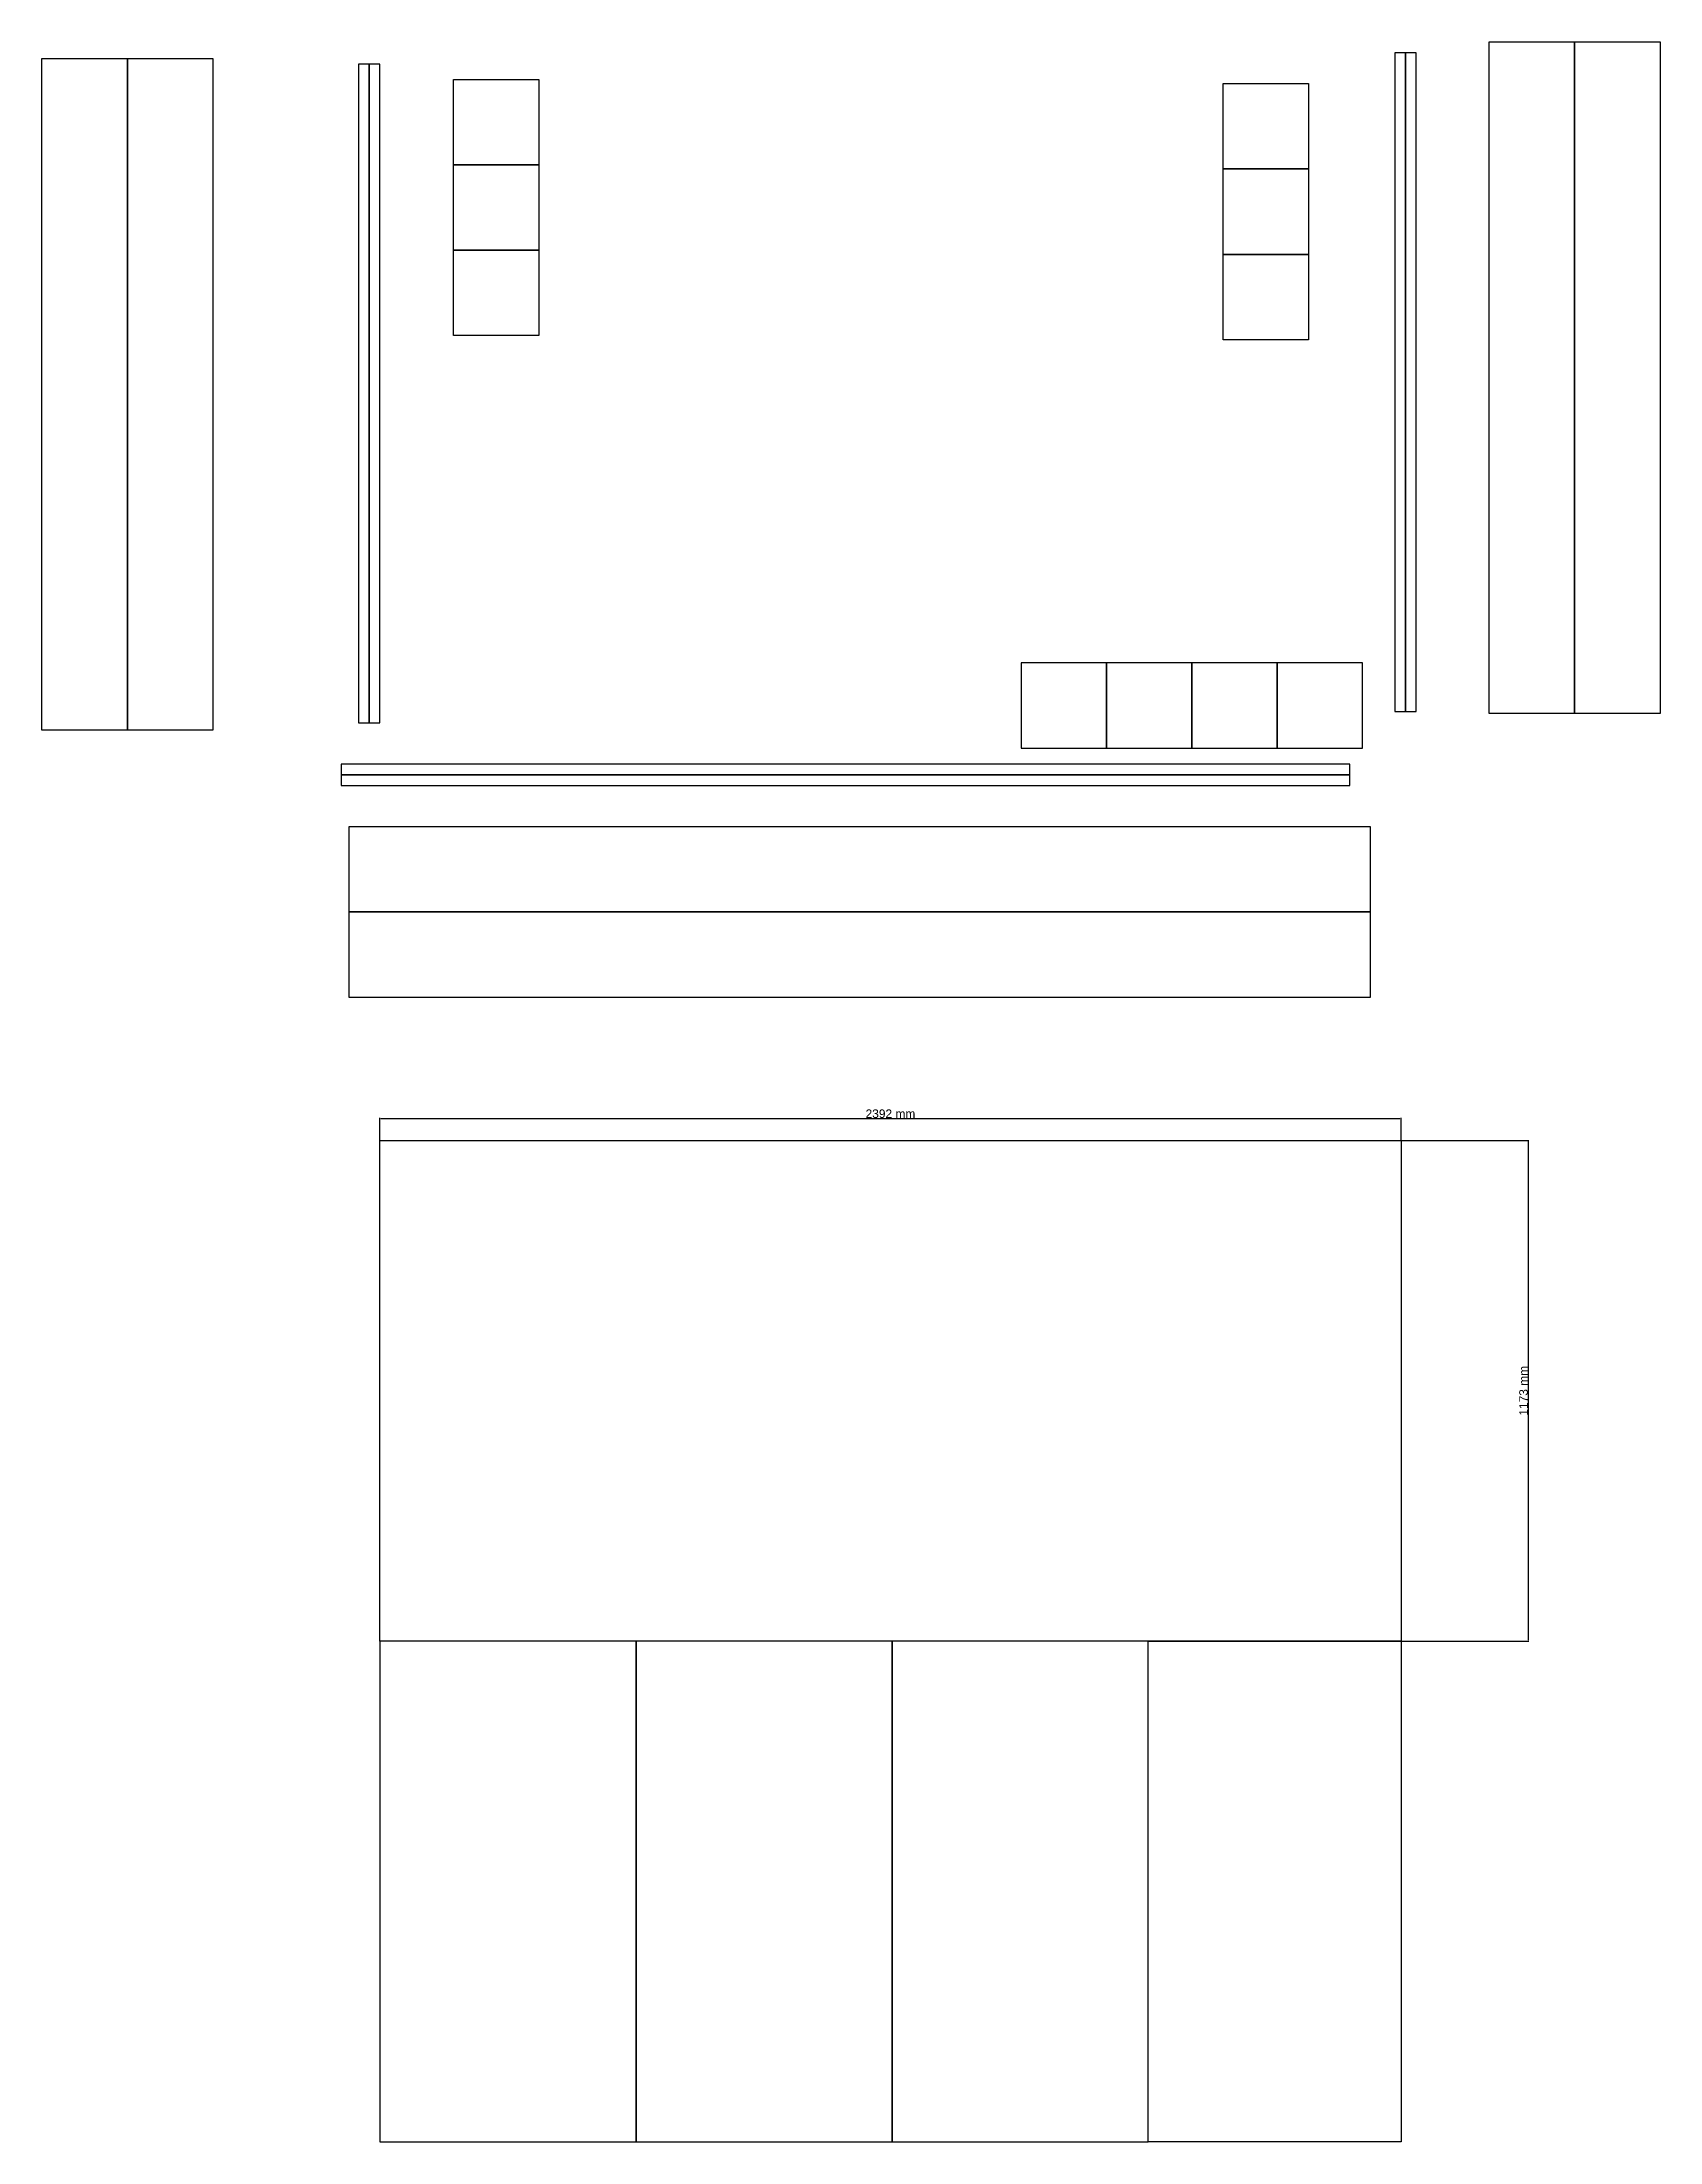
# Model space of a CAD drawing. Header units: millimetres. Extents: x -2408 to 21512, y -16072 to 7561.
# Drawn here: x 8348 to 12138, y -16072 to -11153 of the extents above; entities that cross this region are included whole.
import ezdxf

# ---------------------------------------------------------------- set-up
doc = ezdxf.new("R2010")
doc.units = ezdxf.units.MM
doc.styles.get("Standard").update_dxf_attribs({"font": 'arial.ttf'})
doc.dimstyles.new('Copy of ISO-25', dxfattribs={"dimtxt": 20, "dimasz": 2.5, "dimexe": 1.252, "dimexo": 0.625, "dimtad": 1, "dimdsep": 46, "dimtxsty": 'Standard', "dimcen": 2.5, "dimclrd": 2, "dimclre": 2, "dimclrt": 1, "dimadec": 0, "dimazin": 0, "dimtfac": 1, "dimtmove": 0, "dimatfit": 3, "dimfxl": 1, "dimarcsym": 0})

msp = doc.modelspace()

# ---------------------------------------------------------------- blocks, each defined once
blk = doc.blocks.new('*D28')
at = {"color": 2, "lineweight": -2, "transparency": 16777216}
for p, q in [((9139.7, -13725.1), (9139.7, -13673)), ((11531.7, -13725.1), (11531.7, -13673)), ((9142.2, -13674.3), (11529.2, -13674.3))]:
    blk.add_line(p, q, dxfattribs=at)
at = {"color": 2, "transparency": 16777216}
for points in [[(9142.2, -13673.9), (9142.2, -13674.7), (9139.7, -13674.3)], [(11529.2, -13673.9), (11529.2, -13674.7), (11531.7, -13674.3)]]:
    blk.add_solid(points, dxfattribs=at)
at = {"layer": 'Defpoints', "color": 0, "transparency": 16777216}
for p in [(11531.7, -13674.3), (9139.7, -13725.7), (11531.7, -13725.7)]:
    blk.add_point(p, dxfattribs=at)
at = {"color": 1, "transparency": 16777216, "insert": (10335.7, -13663.4), "char_height": 20, "attachment_point": 5}
blk.add_mtext('2392 mm', dxfattribs=at)
blk = doc.blocks.new('*D29')
at = {"color": 2, "lineweight": -2, "transparency": 16777216}
for p, q in [((11532.3, -13725.7), (11830.8, -13725.7)), ((11829.5, -13728.2), (11829.5, -14896.2)), ((11532.3, -14898.7), (11830.8, -14898.7))]:
    blk.add_line(p, q, dxfattribs=at)
at = {"color": 2, "transparency": 16777216}
for points in [[(11829.1, -13728.2), (11830, -13728.2), (11829.5, -13725.7)], [(11829.1, -14896.2), (11830, -14896.2), (11829.5, -14898.7)]]:
    blk.add_solid(points, dxfattribs=at)
at = {"layer": 'Defpoints', "color": 0, "transparency": 16777216}
for p in [(11531.7, -13725.7), (11531.7, -14898.7), (11829.5, -14898.7)]:
    blk.add_point(p, dxfattribs=at)
at = {"color": 1, "transparency": 16777216, "insert": (11818.7, -14312.2), "char_height": 20, "attachment_point": 5, "rotation": 90}
blk.add_mtext('1173 mm', dxfattribs=at)

# ---------------------------------------------------------------- dimensions: what is measured, and where the dimension line sits
dim = msp.add_linear_dim(base=(11531.713, -13674.272), p1=(9139.713, -13725.749), p2=(11531.713, -13725.749), dimstyle='Copy of ISO-25', override={"dimpost": ' mm'})
dim.commit()
dim.dimension.update_dxf_attribs({"geometry": '*D28', "text_midpoint": (10335.713, -13663.429)})
dim = msp.add_linear_dim(base=(11829.534, -14898.749), p1=(11531.713, -13725.749), p2=(11531.713, -14898.749), angle=90, dimstyle='Copy of ISO-25', override={"dimpost": ' mm'})
dim.commit()
dim.dimension.update_dxf_attribs({"geometry": '*D29', "text_midpoint": (11818.691, -14312.249)})

# ---------------------------------------------------------------- linework, layer by layer
for points in [[(11938.281, -12726.148), (11738.281, -12726.148), (11738.281, -11153.148), (11938.281, -11153.148), (11938.281, -12726.148)], [(12138.281, -12726.148), (11938.281, -12726.148), (11938.281, -11153.148), (12138.281, -11153.148), (12138.281, -12726.148)], [(8548.325, -12764.589), (8348.325, -12764.589), (8348.325, -11191.589), (8548.325, -11191.589), (8548.325, -12764.589)], [(8748.325, -12764.589), (8548.325, -12764.589), (8548.325, -11191.589), (8748.325, -11191.589), (8748.325, -12764.589)], [(9114.425, -11205.112), (9089.425, -11205.112), (9089.425, -12748.112), (9114.425, -12748.112), (9114.425, -11205.112)], [(9139.425, -11205.112), (9114.425, -11205.112), (9114.425, -12748.112), (9139.425, -12748.112), (9139.425, -11205.112)], [(11542.46, -11178.62), (11517.46, -11178.62), (11517.46, -12721.62), (11542.46, -12721.62), (11542.46, -11178.62)], [(11567.46, -11178.62), (11542.46, -11178.62), (11542.46, -12721.62), (11567.46, -12721.62), (11567.46, -11178.62)], [(9312.124, -11240.794), (9512.124, -11240.794), (9512.124, -11440.794), (9312.124, -11440.794), (9312.124, -11240.794)], [(11115.129, -11250.505), (11315.129, -11250.505), (11315.129, -11450.505), (11115.129, -11450.505), (11115.129, -11250.505)], [(9312.124, -11440.794), (9512.124, -11440.794), (9512.124, -11640.794), (9312.124, -11640.794), (9312.124, -11440.794)], [(11115.129, -11450.505), (11315.129, -11450.505), (11315.129, -11650.505), (11115.129, -11650.505), (11115.129, -11450.505)], [(9312.124, -11640.794), (9512.124, -11640.794), (9512.124, -11840.794), (9312.124, -11840.794), (9312.124, -11640.794)], [(11115.129, -11650.505), (11315.129, -11650.505), (11315.129, -11850.505), (11115.129, -11850.505), (11115.129, -11650.505)], [(10841.76, -12607.279), (10641.76, -12607.279), (10641.76, -12807.279), (10841.76, -12807.279), (10841.76, -12607.279)], [(11041.76, -12607.279), (10841.76, -12607.279), (10841.76, -12807.279), (11041.76, -12807.279), (11041.76, -12607.279)], [(11241.76, -12607.279), (11041.76, -12607.279), (11041.76, -12807.279), (11241.76, -12807.279), (11241.76, -12607.279)], [(11441.76, -12607.279), (11241.76, -12607.279), (11241.76, -12807.279), (11441.76, -12807.279), (11441.76, -12607.279)], [(9049.363, -12844.505), (9049.363, -12869.505), (11411.363, -12869.505), (11411.363, -12844.505), (9049.363, -12844.505)], [(9049.363, -12869.505), (9049.363, -12894.505), (11411.363, -12894.505), (11411.363, -12869.505), (9049.363, -12869.505)], [(9067.545, -13190.806), (9067.545, -12990.806), (11459.545, -12990.806), (11459.545, -13190.806), (9067.545, -13190.806)], [(9067.545, -13390.806), (9067.545, -13190.806), (11459.545, -13190.806), (11459.545, -13390.806), (9067.545, -13390.806)], [(9139.713, -16071.749), (9739.713, -16071.749), (9739.713, -14898.749), (9139.713, -14898.749), (9139.713, -16071.749)], [(9739.713, -16071.749), (10339.713, -16071.749), (10339.713, -14898.749), (9739.713, -14898.749), (9739.713, -16071.749)], [(10339.713, -16071.749), (10939.713, -16071.749), (10939.713, -14898.749), (10339.713, -14898.749), (10339.713, -16071.749)], [(10939.713, -14898.749), (11531.713, -14898.749), (11531.713, -16071.749), (10939.713, -16071.749), (10939.713, -14898.749)]]:
    msp.add_lwpolyline(points)
msp.add_lwpolyline([(9139.713, -13725.749), (11531.713, -13725.749), (11531.713, -14898.749), (9139.713, -14898.749)], close=True)

msp.set_redraw_order([(e.dxf.handle, doc.entitydb.next_handle()) for e in msp.query("TEXT MTEXT ATTDEF DIMENSION ARC_DIMENSION")])  # texts and dimensions are drawn at this point

doc.saveas('drawing.dxf')
